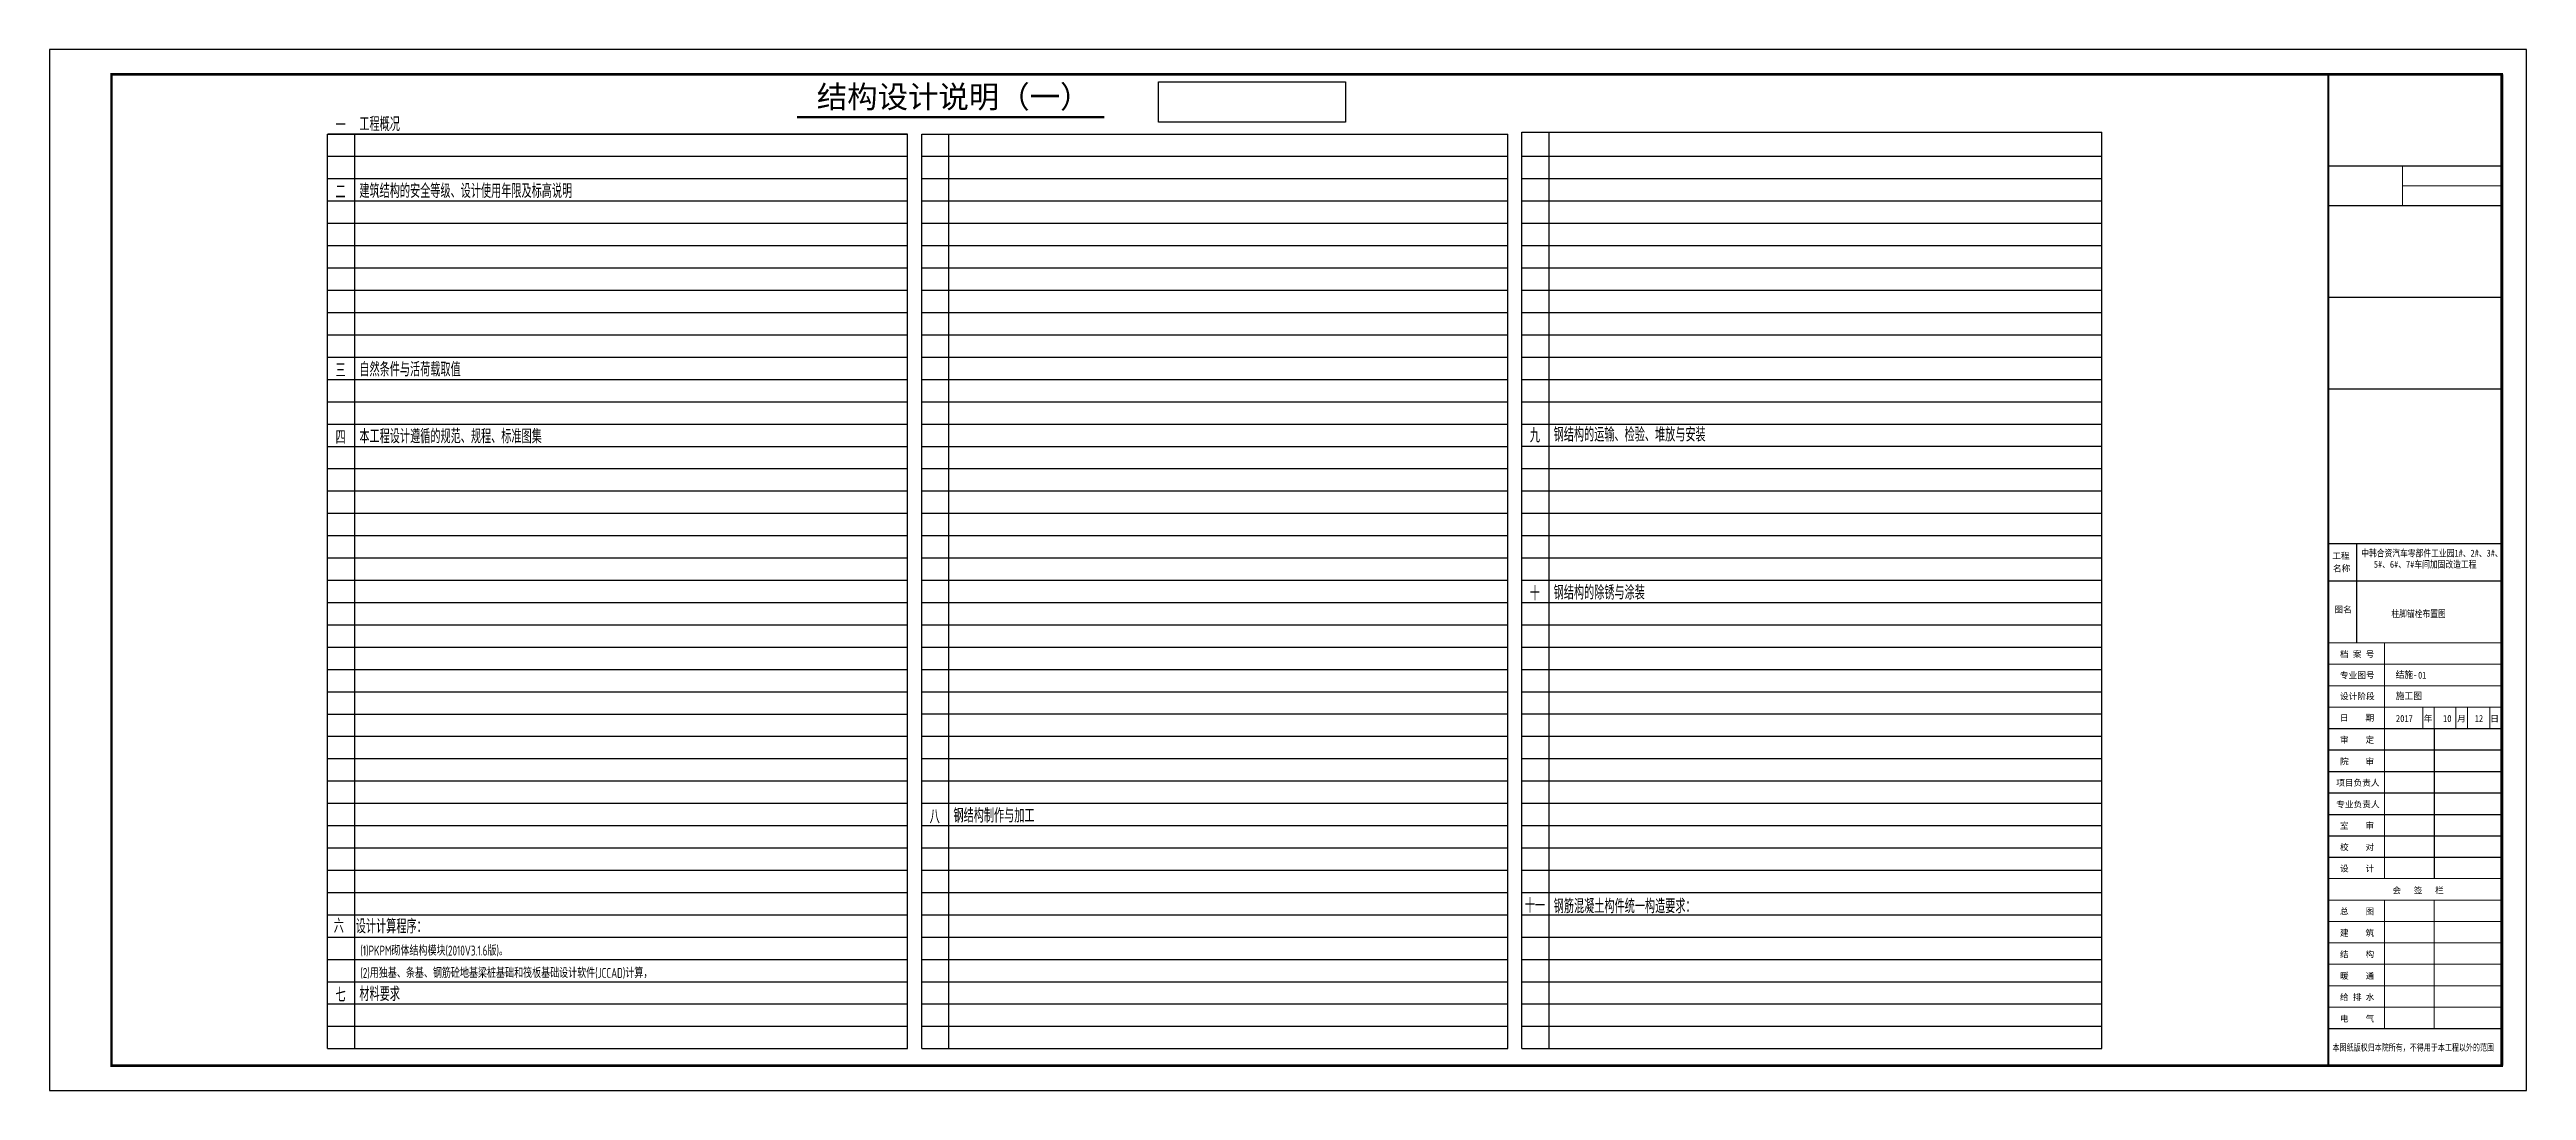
# Model space of a CAD drawing. Extents: x 10220221 to 10320221, y -710711 to -416711.
# Drawn here: x 10220221 to 10320221, y -458711 to -416711 of the extents above; entities that cross this region are included whole.
import ezdxf

# ---------------------------------------------------------------- set-up
doc = ezdxf.new("R2010")
doc.units = 0
doc.header["$LTSCALE"] = 1000
doc.header["$MEASUREMENT"] = 0
doc.layers.get('0').update_dxf_attribs({"color": 2})
for name, color, linetype in [('PUB_DIM', 3, 'Continuous'), ('PUB_TEXT', 7, 'Continuous'), ('PUB_TITLE', 4, 'Continuous'), ('总说明文字', 7, 'Continuous'), ('附图框', 251, 'Continuous')]:
    doc.layers.add(name, color=color, linetype=linetype)
doc.layers.add('图签', color=130, linetype='Continuous', lineweight=20)
doc.styles.add('1', font='SIMHEI.TTF', dxfattribs={"width": 0.7, "height": 2})
doc.styles.add('FENBIAOTI', font='SIMHEI.TTF', dxfattribs={"width": 0.7, "height": 2})
doc.styles.add('TSSD', font='tssdeng.shx', dxfattribs={"width": 0.7, "height": 300, "bigfont": 'tssdchn.shx'})
doc.styles.add('ZONGBIAOTI', font='NSimSun.ttf')
doc.styles.add('图签字', font='SimSun.ttf', dxfattribs={"height": 250})

msp = doc.modelspace()

# ---------------------------------------------------------------- texts
at = {"layer": 'PUB_DIM', "color": 1, "linetype": 'ByBlock', "style": '图签字', "width": 0.8}
for s, p in [('柱脚锚栓布置图', (10314769, -439614)), ('01', (10315846, -442096))]:
    msp.add_text(s, height=280, dxfattribs=at).set_placement(p)
at = {"layer": 'PUB_TEXT', "color": 1, "linetype": 'ByBlock', "style": 'TSSD', "width": 0.7}
for s, p in [('(1)PKPM砌体结构模块(2010V3.1.6版)。', (10232769, -453268)), ('(2)用独基、条基、钢筋砼地基梁桩基础和筏板基础设计软件(JCCAD)计算，', (10232769, -454168))]:
    msp.add_text(s, height=400, dxfattribs=at).set_placement(p)
at = {"layer": '总说明文字', "color": 6, "style": 'ZONGBIAOTI'}
msp.add_text('结构设计说明（一）', height=900, dxfattribs=at).set_placement((10251198, -419066))
at = {"layer": '总说明文字', "color": 30, "width": 0.6}
for s, style, p in [('一', 'FENBIAOTI', (10231769, -419982)), ('工程概况', 'FENBIAOTI', (10232730, -419946)), ('二', 'FENBIAOTI', (10231769, -422683)), ('建筑结构的安全等级、设计使用年限及标高说明', 'FENBIAOTI', (10232730, -422646)), ('三', 'FENBIAOTI', (10231769, -429883)), ('自然条件与活荷载取值', 'FENBIAOTI', (10232730, -429846)), ('本工程设计遵循的规范、规程、标准图集', 'FENBIAOTI', (10232730, -432547)), ('九', 'FENBIAOTI', (10279985, -432512)), ('钢结构的运输、检验、堆放与安装', 'FENBIAOTI', (10280946, -432475)), ('四', 'FENBIAOTI', (10231769, -432584)), ('十', 'FENBIAOTI', (10279985, -438885)), ('钢结构的除锈与涂装', 'FENBIAOTI', (10280946, -438848)), ('八', 'FENBIAOTI', (10255754, -447885)), ('钢结构制作与加工', 'FENBIAOTI', (10256715, -447848)), ('十一', 'FENBIAOTI', (10279784, -451483)), ('钢筋混凝土构件统一构造要求：', 'FENBIAOTI', (10280949, -451505)), ('六', '1', (10231697, -452300)), ('设计计算程序：', '1', (10232586, -452319)), ('七', 'FENBIAOTI', (10231769, -455086)), ('材料要求', 'FENBIAOTI', (10232730, -455049))]:
    msp.add_text(s, height=500, dxfattribs=dict(at, style=style)).set_placement(p)

# ---------------------------------------------------------------- blocks, each defined once
blk = doc.blocks.new('$titleblk$00000195')
at = {"color": 4}
for p, q in [((-58.6, 210.6), (-58.6, 170.6)), ((-27.3, 136), (-27.3, 75.5)), ((-70, 127.4), (0, 127.4)), ((-70, 118.7), (0, 118.7)), ((-70, 110.1), (0, 110.1)), ((-70, 101.4), (0, 101.4)), ((-70, 92.8), (0, 92.8)), ((-70, 84.1), (0, 84.1))]:
    blk.add_line(p, q, dxfattribs=at)
at = {"color": 4, "const_width": 0.5}
blk.add_lwpolyline([(0, 310), (-70, 310)], dxfattribs=at)
at = {"layer": '图签', "color": 4}
for p, q in [((-40, 363), (-40, 347)), ((0, 355), (-40, 355)), ((-70, 162), (0, 162)), ((0, 153.3), (-70, 153.3)), ((-70, 144.7), (0, 144.7)), ((-52.3, 144.7), (-4.8, 144.7)), ((-47.3, 136), (-47.3, 144.7)), ((-31.9, 144.7), (-31.9, 136)), ((-27.3, 144.7), (-27.3, 136)), ((-18.5, 144.7), (-18.5, 136)), ((-13.8, 144.7), (-13.8, 136)), ((-4.8, 144.7), (-4.8, 136)), ((-4.8, 144.7), (-4.8, 136)), ((-47.3, 75.5), (-47.3, 136)), ((-4.8, 136), (-30.7, 136)), ((-27.3, 136), (-27.3, 75.5)), ((-70, 75.5), (0, 75.5)), ((-30.7, 75.5), (-52.3, 75.5)), ((-70, 66.8), (0, 66.8)), ((-47.3, 14.9), (-47.3, 66.8)), ((-47.3, 66.8), (-30.7, 66.8)), ((-27.3, 66.8), (-27.3, 14.9)), ((-27.3, 66.8), (-27.3, 14.9)), ((-70, 58.2), (0, 58.2)), ((-70, 49.5), (0, 49.5)), ((-70, 40.9), (0, 40.9)), ((-70, 32.2), (0, 32.2)), ((-70, 23.6), (0, 23.6)), ((-30.7, 14.9), (-47.3, 14.9))]:
    blk.add_line(p, q, dxfattribs=at)
at = {"layer": '图签'}
blk.add_line((-47.3, 136), (-47.3, 170.6), dxfattribs=at)
at = {"layer": '图签', "color": 4, "const_width": 0.8}
blk.add_lwpolyline([(-70, 400), (0, 400), (0, 0), (-70, 0), (-70, 400)], close=True, dxfattribs=at)
at = {"layer": '图签', "color": 4}
for points, const_width in [([(0, 0), (0, 400)], 1.2), ([(0, 363), (-70, 363)], 0.5), ([(0, 347), (-70, 347)], 0.5), ([(0, 273), (-70, 273)], 0.5), ([(0, 210.6), (-70, 210.6)], 0.5), ([(0, 195.6), (-70, 195.6)], 0.5), ([(0, 170.6), (-70, 170.6)], 0.5), ([(0, 136), (-70, 136)], 0.5), ([(-70, 75.5), (0, 75.5)], 0.5), ([(-70, 75.5), (0, 75.5)], 0.5), ([(-70, 14.9), (0, 14.9)], 0.5)]:
    blk.add_lwpolyline(points, dxfattribs=dict(at, const_width=const_width))
at = {"linetype": 'Continuous', "style": '图签字'}
for s, p in [('工程', (-68.4, 204.5)), ('名称', (-68.1, 199.4)), ('图名', (-67.5, 182.8)), ('档 案 号', (-65.3, 164.8)), ('设计阶段', (-65.3, 147.8)), ('专业图号', (-65.3, 156.3)), ('日    期', (-65.3, 139.1)), ('年', (-31.5, 138.8)), ('月', (-18, 138.8)), ('日', (-4.6, 138.8)), ('审    定', (-65.3, 130.2)), ('院    审', (-65.3, 121.5)), ('项目负责人', (-66.8, 112.9)), ('专业负责人', (-66.8, 104.2)), ('室    审', (-65.3, 95.6)), ('校    对', (-65.3, 86.9)), ('设    计', (-65.3, 78.3)), ('会   签   栏', (-44.1, 69.5)), ('总    图', (-65.3, 61)), ('建    筑', (-65.3, 52.3)), ('结    构', (-65.3, 43.7)), ('暖    通', (-65.3, 35)), ('给 排 水', (-65.3, 26.4)), ('电    气', (-65.3, 17.7))]:
    blk.add_text(s, height=2.5, dxfattribs=at).set_placement(p)
at = {"color": 1, "linetype": 'Continuous', "style": '图签字', "width": 0.75}
blk.add_text('本图纸版权归本院所有，不得用于本工程以外的范围', height=2.7, dxfattribs=at).set_placement((-68.3, 6))
at = {"layer": 'PUB_DIM', "color": 1, "linetype": 'ByBlock', "style": '图签字'}
for s, width, p in [('中韩合资汽车零部件工业园1#、2#、3#、', 0.8, (-56.7, 205.4)), ('5#、6#、7#车间加固改造工程', 0.8, (-51.6, 200.9)), ('2017', 0.9, (-42.7, 138.7)), ('10', 0.9, (-23.7, 138.7)), ('12', 0.9, (-10.9, 138.7))]:
    blk.add_text(s, height=2.8, dxfattribs=dict(at, width=width)).set_placement(p)
at = {"layer": 'PUB_DIM', "linetype": 'ByBlock', "style": '图签字', "width": 0.9}
for s, p in [('结施-', (-42.8, 156.4)), ('施工图', (-42.8, 147.8))]:
    blk.add_text(s, height=2.8, dxfattribs=at).set_placement(p)

# ---------------------------------------------------------------- linework, layer by layer
at = {"color": 0, "ltscale": 0.5}
msp.add_lwpolyline([(10264999, -418017), (10272544, -418017), (10272544, -419638), (10264999, -419638)], close=True, dxfattribs=at)
at = {"color": 2, "const_width": 100}
msp.add_lwpolyline([(10250396, -419435), (10262810, -419435)], dxfattribs=at)
at = {"layer": 'PUB_TITLE'}
msp.add_lwpolyline([(10220221, -458711), (10320221, -458711), (10320221, -416711), (10220221, -416711)], close=True, dxfattribs=at)
at = {"layer": 'PUB_TITLE', "const_width": 100}
msp.add_lwpolyline([(10222721, -457711), (10319221, -457711), (10319221, -417711), (10222721, -417711)], close=True, dxfattribs=at)
at = {"layer": '附图框'}
for p, q in [((10231446, -420119), (10254863, -420119)), ((10231446, -457023), (10231446, -420119)), ((10232546, -457023), (10232546, -420119)), ((10254863, -457023), (10254863, -420119)), ((10255432, -457023), (10255432, -420119)), ((10255432, -420119), (10279097, -420119)), ((10256532, -457023), (10256532, -420119)), ((10279097, -457023), (10279097, -420119)), ((10279666, -457023), (10279666, -420044)), ((10279666, -420044), (10303082, -420044)), ((10280762, -457023), (10280762, -420044)), ((10303082, -457023), (10303082, -420044)), ((10231446, -421019), (10254863, -421019)), ((10231446, -421019), (10254863, -421019)), ((10231446, -421919), (10254863, -421919)), ((10255432, -421019), (10279097, -421019)), ((10255432, -421019), (10279097, -421019)), ((10255432, -421019), (10279097, -421019)), ((10255432, -421019), (10279097, -421019)), ((10255432, -421919), (10279097, -421919)), ((10255432, -421919), (10279097, -421919)), ((10255432, -421919), (10279097, -421919)), ((10255432, -421919), (10279097, -421919)), ((10279666, -421019), (10303082, -421019)), ((10279666, -457023), (10279666, -421019)), ((10279666, -421919), (10303082, -421919)), ((10231446, -422820), (10254863, -422820)), ((10255432, -422820), (10279097, -422820)), ((10255432, -422820), (10279097, -422820)), ((10255432, -422820), (10279097, -422820)), ((10255432, -422820), (10279097, -422820)), ((10279666, -422819), (10303082, -422819)), ((10279666, -422819), (10303082, -422819)), ((10231446, -423720), (10254863, -423720)), ((10255432, -423720), (10279097, -423720)), ((10255432, -423720), (10279097, -423720)), ((10255432, -423720), (10279097, -423720)), ((10255432, -423720), (10279097, -423720)), ((10279666, -423719), (10303082, -423719)), ((10231446, -424620), (10254863, -424620)), ((10255432, -424620), (10279097, -424620)), ((10255432, -424620), (10279097, -424620)), ((10255432, -424620), (10279097, -424620)), ((10255432, -424620), (10279097, -424620)), ((10279666, -424619), (10303082, -424619)), ((10231446, -425520), (10254863, -425520)), ((10255432, -425520), (10279097, -425520)), ((10255432, -425520), (10279097, -425520)), ((10255432, -425520), (10279097, -425520)), ((10255432, -425520), (10279097, -425520)), ((10279666, -425519), (10303082, -425519)), ((10231446, -426420), (10254863, -426420)), ((10231446, -426420), (10254863, -426420)), ((10255432, -426420), (10279097, -426420)), ((10255432, -426420), (10279097, -426420)), ((10255432, -426420), (10279097, -426420)), ((10255432, -426420), (10279097, -426420)), ((10279666, -426419), (10303082, -426419)), ((10231446, -427320), (10254863, -427320)), ((10255432, -427320), (10279097, -427320)), ((10255432, -427320), (10279097, -427320)), ((10255432, -427320), (10279097, -427320)), ((10255432, -427320), (10279097, -427320)), ((10279666, -427319), (10303082, -427319)), ((10231446, -428220), (10254863, -428220)), ((10255432, -428220), (10279097, -428220)), ((10255432, -428220), (10279097, -428220)), ((10255432, -428220), (10279097, -428220)), ((10255432, -428220), (10279097, -428220)), ((10279666, -428219), (10303082, -428219)), ((10231446, -429120), (10254863, -429120)), ((10255432, -429120), (10279097, -429120)), ((10255432, -429120), (10279097, -429120)), ((10255432, -429120), (10279097, -429120)), ((10255432, -429120), (10279097, -429120)), ((10279666, -429119), (10303082, -429119)), ((10231446, -430020), (10254863, -430020)), ((10231446, -430920), (10254863, -430920)), ((10255432, -430020), (10279097, -430020)), ((10255432, -430020), (10279097, -430020)), ((10255432, -430020), (10279097, -430020)), ((10255432, -430020), (10279097, -430020)), ((10255432, -430920), (10279097, -430920)), ((10255432, -430920), (10279097, -430920)), ((10255432, -430920), (10279097, -430920)), ((10255432, -430920), (10279097, -430920)), ((10279666, -430019), (10303082, -430019)), ((10279666, -430919), (10303082, -430919)), ((10231446, -431820), (10254863, -431820)), ((10255432, -431820), (10279097, -431820)), ((10255432, -431820), (10279097, -431820)), ((10255432, -431820), (10279097, -431820)), ((10255432, -431820), (10279097, -431820)), ((10279666, -431820), (10303082, -431820)), ((10231446, -432721), (10254863, -432721)), ((10231446, -432721), (10254863, -432721)), ((10255432, -432721), (10279097, -432721)), ((10255432, -432721), (10279097, -432721)), ((10255432, -432721), (10279097, -432721)), ((10255432, -432721), (10279097, -432721)), ((10279666, -432720), (10303082, -432720)), ((10279666, -432720), (10303082, -432720)), ((10231446, -433621), (10254863, -433621)), ((10255432, -433621), (10279097, -433621)), ((10255432, -433621), (10279097, -433621)), ((10255432, -433621), (10279097, -433621)), ((10255432, -433621), (10279097, -433621)), ((10279666, -433620), (10303082, -433620)), ((10231446, -434521), (10254863, -434521)), ((10255432, -434521), (10279097, -434521)), ((10255432, -434521), (10279097, -434521)), ((10255432, -434521), (10279097, -434521)), ((10255432, -434521), (10279097, -434521)), ((10279666, -434520), (10303082, -434520)), ((10231446, -435421), (10254863, -435421)), ((10255432, -435421), (10279097, -435421)), ((10255432, -435421), (10279097, -435421)), ((10255432, -435421), (10279097, -435421)), ((10255432, -435421), (10279097, -435421)), ((10279666, -435420), (10303082, -435420)), ((10231446, -436321), (10254863, -436321)), ((10255432, -436321), (10279097, -436321)), ((10255432, -436321), (10279097, -436321)), ((10255432, -436321), (10279097, -436321)), ((10255432, -436321), (10279097, -436321)), ((10279666, -436320), (10303082, -436320)), ((10231446, -437221), (10254863, -437221)), ((10255432, -437220), (10279097, -437220)), ((10279666, -437220), (10303082, -437220)), ((10231446, -438121), (10254863, -438121)), ((10231446, -438121), (10254863, -438121)), ((10255432, -438121), (10279097, -438121)), ((10255432, -438121), (10279097, -438121)), ((10255432, -438121), (10279097, -438121)), ((10255432, -438121), (10279097, -438121)), ((10279666, -438120), (10303082, -438120)), ((10231446, -439021), (10254863, -439021)), ((10231446, -439921), (10254863, -439921)), ((10255432, -439021), (10279097, -439021)), ((10255432, -439021), (10279097, -439021)), ((10255432, -439021), (10279097, -439021)), ((10255432, -439021), (10279097, -439021)), ((10255432, -439921), (10279097, -439921)), ((10255432, -439921), (10279097, -439921)), ((10255432, -439921), (10279097, -439921)), ((10255432, -439921), (10279097, -439921)), ((10279666, -439020), (10303082, -439020)), ((10279666, -439920), (10303082, -439920)), ((10231446, -440821), (10254863, -440821)), ((10255432, -440821), (10279097, -440821)), ((10255432, -440821), (10279097, -440821)), ((10255432, -440821), (10279097, -440821)), ((10255432, -440821), (10279097, -440821)), ((10279666, -440820), (10303082, -440820)), ((10231446, -441721), (10254863, -441721)), ((10255432, -441721), (10279097, -441721)), ((10255432, -441721), (10279097, -441721)), ((10255432, -441721), (10279097, -441721)), ((10255432, -441721), (10279097, -441721)), ((10279666, -441720), (10303082, -441720)), ((10231446, -442621), (10254863, -442621)), ((10255432, -442621), (10279097, -442621)), ((10255432, -442621), (10279097, -442621)), ((10255432, -442621), (10279097, -442621)), ((10255432, -442621), (10279097, -442621)), ((10279666, -442621), (10303082, -442621)), ((10231446, -443522), (10254863, -443522)), ((10231446, -443522), (10254863, -443522)), ((10255432, -443521), (10279097, -443521)), ((10255432, -443521), (10279097, -443521)), ((10255432, -443521), (10279097, -443521)), ((10255432, -443521), (10279097, -443521)), ((10279666, -443521), (10303082, -443521)), ((10231446, -444422), (10254863, -444422)), ((10255432, -444422), (10279097, -444422)), ((10255432, -444422), (10279097, -444422)), ((10255432, -444422), (10279097, -444422)), ((10255432, -444422), (10279097, -444422)), ((10279666, -444421), (10303082, -444421)), ((10231446, -445322), (10254863, -445322)), ((10255432, -445322), (10279097, -445322)), ((10255432, -445322), (10279097, -445322)), ((10255432, -445322), (10279097, -445322)), ((10255432, -445322), (10279097, -445322)), ((10279666, -445321), (10303082, -445321)), ((10231446, -446222), (10254863, -446222)), ((10255432, -446222), (10279097, -446222)), ((10255432, -446222), (10279097, -446222)), ((10255432, -446222), (10279097, -446222)), ((10255432, -446222), (10279097, -446222)), ((10279666, -446221), (10303082, -446221)), ((10231446, -447122), (10254863, -447122)), ((10255432, -447122), (10279097, -447122)), ((10255432, -447122), (10279097, -447122)), ((10255432, -447122), (10279097, -447122)), ((10255432, -447122), (10279097, -447122)), ((10279666, -447121), (10303082, -447121)), ((10231446, -448022), (10254863, -448022)), ((10231446, -448922), (10254863, -448922)), ((10231446, -448922), (10254863, -448922)), ((10255432, -448022), (10279097, -448022)), ((10255432, -448022), (10279097, -448022)), ((10255432, -448022), (10279097, -448022)), ((10255432, -448022), (10279097, -448022)), ((10255432, -448922), (10279097, -448922)), ((10255432, -448922), (10279097, -448922)), ((10255432, -448922), (10279097, -448922)), ((10255432, -448922), (10279097, -448922)), ((10279666, -448021), (10303082, -448021)), ((10279666, -448921), (10303082, -448921)), ((10231446, -449822), (10254863, -449822)), ((10255432, -449822), (10279097, -449822)), ((10255432, -449822), (10279097, -449822)), ((10255432, -449822), (10279097, -449822)), ((10255432, -449822), (10279097, -449822)), ((10279666, -449821), (10303082, -449821)), ((10231446, -450722), (10254863, -450722)), ((10255432, -450722), (10279097, -450722)), ((10255432, -450722), (10279097, -450722)), ((10255432, -450722), (10279097, -450722)), ((10255432, -450722), (10279097, -450722)), ((10279666, -450721), (10303082, -450721)), ((10231446, -451622), (10254863, -451622)), ((10255432, -451622), (10279097, -451622)), ((10255432, -451622), (10279097, -451622)), ((10255432, -451622), (10279097, -451622)), ((10255432, -451622), (10279097, -451622)), ((10279666, -451621), (10303082, -451621)), ((10231446, -452522), (10254863, -452522)), ((10255432, -452522), (10279097, -452522)), ((10255432, -452522), (10279097, -452522)), ((10255432, -452522), (10279097, -452522)), ((10255432, -452522), (10279097, -452522)), ((10279666, -452522), (10303082, -452522)), ((10231446, -453423), (10254863, -453423)), ((10231446, -453423), (10254863, -453423)), ((10231446, -453423), (10254863, -453423)), ((10231446, -453423), (10254863, -453423)), ((10255432, -453422), (10279097, -453422)), ((10255432, -453422), (10279097, -453422)), ((10255432, -453422), (10279097, -453422)), ((10255432, -453422), (10279097, -453422)), ((10279666, -453421), (10303082, -453421)), ((10231446, -454323), (10254863, -454323)), ((10231446, -454323), (10254863, -454323)), ((10231446, -454323), (10254863, -454323)), ((10231446, -454323), (10254863, -454323)), ((10255432, -454323), (10279097, -454323)), ((10255432, -454323), (10279097, -454323)), ((10255432, -454323), (10279097, -454323)), ((10255432, -454323), (10279097, -454323)), ((10279666, -454323), (10303082, -454323)), ((10231446, -455223), (10254863, -455223)), ((10231446, -455223), (10254863, -455223)), ((10231446, -455223), (10254863, -455223)), ((10231446, -455223), (10254863, -455223)), ((10255432, -455223), (10279097, -455223)), ((10255432, -455223), (10279097, -455223)), ((10255432, -455223), (10279097, -455223)), ((10255432, -455223), (10279097, -455223)), ((10279666, -455223), (10303082, -455223)), ((10231446, -456123), (10254863, -456123)), ((10231446, -456123), (10254863, -456123)), ((10231446, -456123), (10254863, -456123)), ((10231446, -456123), (10254863, -456123)), ((10255432, -456123), (10279097, -456123)), ((10255432, -456123), (10279097, -456123)), ((10255432, -456123), (10279097, -456123)), ((10255432, -456123), (10279097, -456123)), ((10279666, -456123), (10303082, -456123)), ((10231446, -457023), (10254863, -457023)), ((10231446, -457023), (10254863, -457023)), ((10231446, -457023), (10254863, -457023)), ((10231446, -457023), (10254863, -457023)), ((10255432, -457023), (10279097, -457023)), ((10255432, -457023), (10279097, -457023)), ((10255432, -457023), (10279097, -457023)), ((10255432, -457023), (10279097, -457023)), ((10279666, -457023), (10303082, -457023))]:
    msp.add_line(p, q, dxfattribs=at)
at = {"layer": '附图框', "const_width": 50}
msp.add_lwpolyline([(10254863, -420119), (10231446, -420119)], dxfattribs=at)

# ---------------------------------------------------------------- block references
at = {"layer": 'PUB_TITLE', "color": 1, "xscale": 100, "yscale": 100, "zscale": 100}
msp.add_blockref('$titleblk$00000195', (10319221, -457711), dxfattribs=at)

msp.set_redraw_order([(e.dxf.handle, doc.entitydb.next_handle()) for e in msp.query("TEXT MTEXT ATTDEF DIMENSION ARC_DIMENSION")])  # texts and dimensions are drawn at this point

doc.saveas('drawing.dxf')
